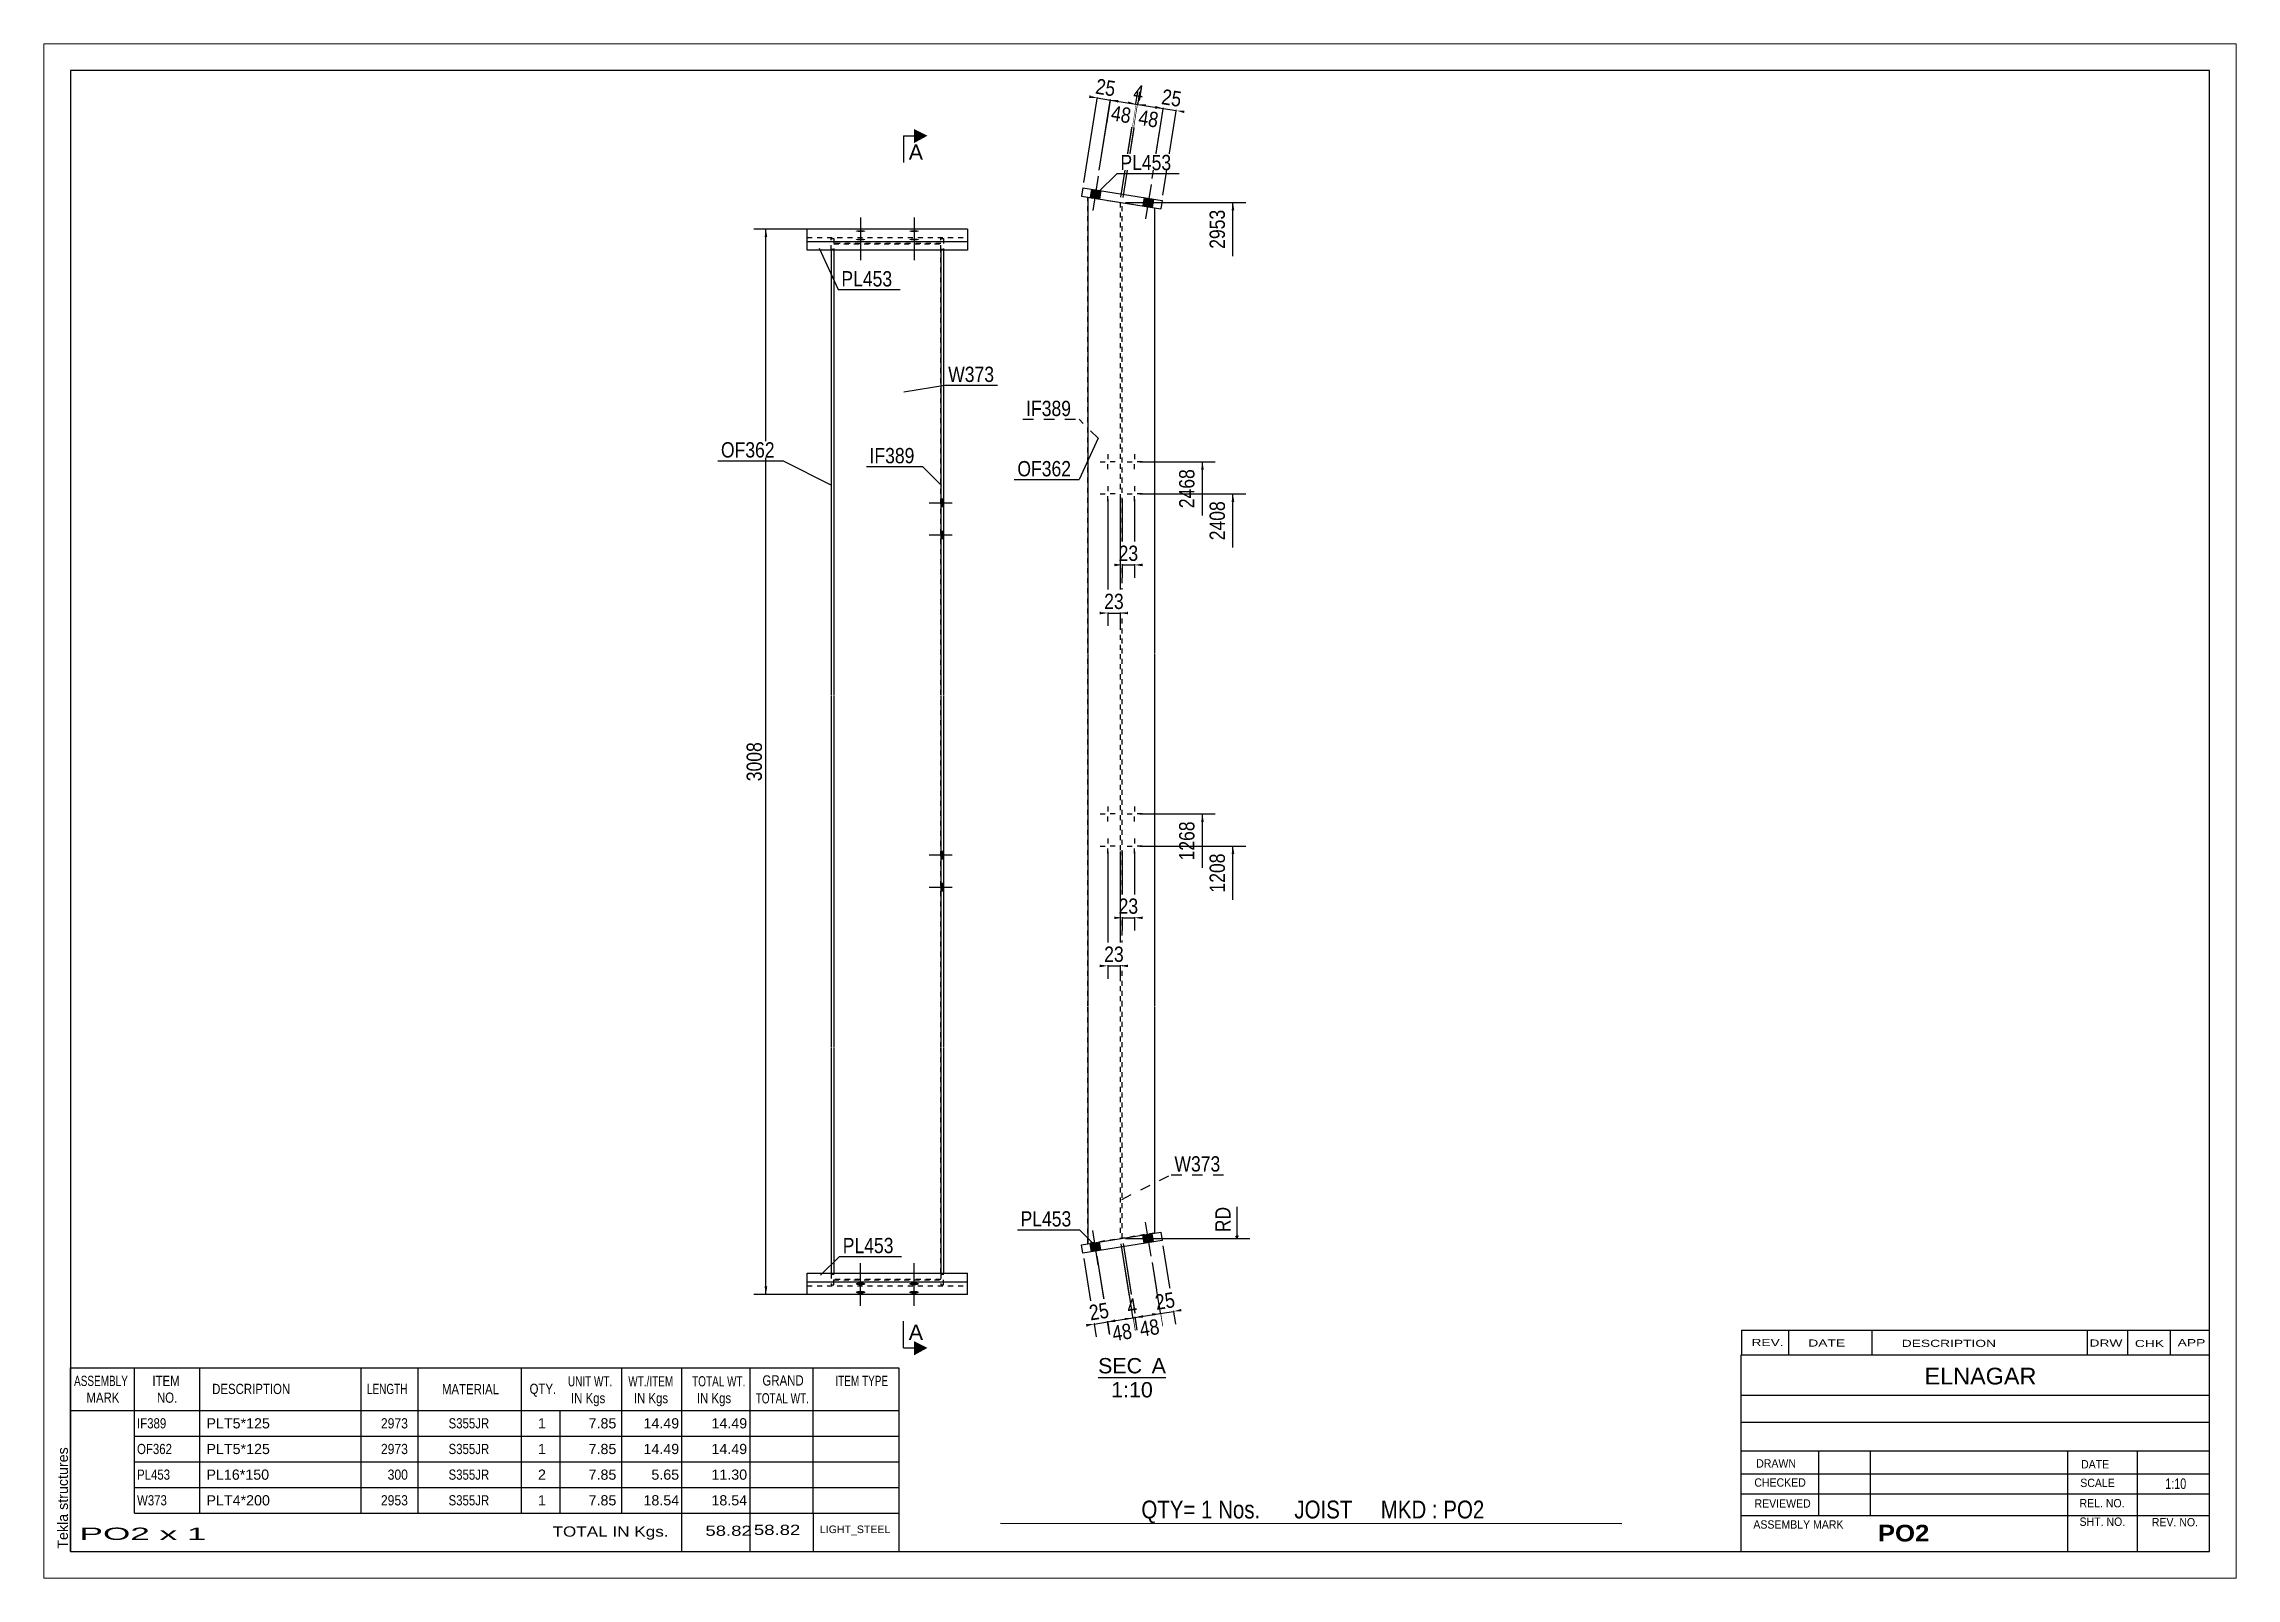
# Paper-space layout 'Layout1' of a CAD drawing. Header units: millimetres. Extents: x 0 to 410, y 0 to 287.
# The model-space entities are those that its viewports show. They can reach past a viewport. Long polylines and large blocks are cut down to what shows.
import ezdxf

# ---------------------------------------------------------------- set-up
doc = ezdxf.new("R2010")
doc.units = ezdxf.units.MM
doc.linetypes.add('DXK_LINE_DOT1', pattern=[1.8814, 0.9407, -0.9407])
doc.linetypes.add('DXK_LINE_DOT2', pattern=[3.9198, 1.9599, -1.9599])
doc.layers.add('Viewport layer', color=7, linetype='Continuous', plot=False)
doc.styles.add('Arial', font='ARIAL.TTF', dxfattribs={"height": 0.2})
doc.styles.add('Arial Bold', font='ARIALBD.TTF', dxfattribs={"height": 0.2})
doc.styles.add('Arial Narrow', font='ARIALN.TTF', dxfattribs={"height": 0.2})

# ---------------------------------------------------------------- blocks, each defined once
blk = doc.blocks.new('Unknown-627369818-6072')
at = {"color": 5, "linetype": 'Continuous'}
for p, q in [((247.25, 226.19), (-152.75, 226.19)), ((-152.75, 226.19), (-152.75, -50.81)), ((247.25, -50.81), (247.25, 226.19)), ((-152.75, -50.81), (247.25, -50.81))]:
    blk.add_line(p, q, dxfattribs=at)
at = {"color": 174, "linetype": 'Continuous', "style": 'Arial'}
blk.add_text('Tekla structures', height=1.9102, rotation=90, dxfattribs=at).set_placement((-153.25, -50.31))
blk = doc.blocks.new('Unknown-627369818-12 - 6159')
at = {"color": 1, "linetype": 'Continuous'}
blk.add_line((39.41, -18.25), (52.09, -18.25), dxfattribs=at)
at = {"color": 0, "linetype": 'Continuous'}
blk.add_wipeout([(47.63, -17.5), (47.63, -14.5), (39.41, -14.5), (39.41, -17.5)], dxfattribs=at)
blk.add_wipeout([(52.09, -17.5), (52.09, -14.5), (49.43, -14.5), (49.43, -17.5)], dxfattribs=at)
blk.add_wipeout([(49.64, -22), (49.64, -19), (41.86, -19), (41.86, -22)], dxfattribs=at)
at = {"color": 136, "linetype": 'Continuous', "style": 'Arial'}
for s, height, p in [('SEC', 2.865, (39.41, -17.5)), ('A', 2.87, (49.43, -17.5)), ('1:10', 2.865, (41.86, -22))]:
    blk.add_text(s, height=height, dxfattribs=at).set_placement(p)
blk = doc.blocks.new('Bolt-627369818-5689 - 5677')
at = {"linetype": 'Continuous'}
for points in [[(10.5, 78.71), (10.5, 80.11), (10, 80.11), (10, 78.71)], [(10.5, 78.71), (10.5, 80.11), (10, 80.11), (10, 78.71)], [(10.5, 72.71), (10.5, 74.11), (10, 74.11), (10, 72.71)], [(10.5, 72.71), (10.5, 74.11), (10, 74.11), (10, 72.71)]]:
    blk.add_hatch(color=3, dxfattribs=at).paths.add_polyline_path(points)
at = {"color": 3, "linetype": 'Continuous'}
for p, q in [((12.1, 79.41), (7.8, 79.41)), ((12.1, 79.41), (7.8, 79.41)), ((10.5, 80.11), (10, 80.11)), ((10.5, 80.11), (10, 80.11)), ((10.5, 78.71), (10, 78.71)), ((10.5, 78.71), (10, 78.71)), ((10.5, 74.11), (10, 74.11)), ((10.5, 74.11), (10, 74.11)), ((12.1, 73.41), (7.8, 73.41)), ((12.1, 73.41), (7.8, 73.41)), ((10.5, 72.71), (10, 72.71)), ((10.5, 72.71), (10, 72.71))]:
    blk.add_line(p, q, dxfattribs=at)
blk = doc.blocks.new('Part-627369818-5683 - 5677')
at = {"color": 7, "linetype": 'DXK_LINE_DOT1'}
for p, q in [((-10.5, 192.61), (-10.5, 194.79)), ((-10.5, 194.79), (-10, 194.79)), ((-10.5, 192.8), (-10, 192.8)), ((-10, 194.79), (-10, 192.61)), ((-10.5, 1.21), (-10.5, -0.96)), ((-10.5, 1.03), (-10, 1.03)), ((-10, -0.96), (-10, 1.21)), ((-10.5, -0.96), (-10, -0.96))]:
    blk.add_line(p, q, dxfattribs=at)
at = {"color": 2, "linetype": 'Continuous'}
for p, q in [((-10.5, 192.61), (-10.5, 109.41)), ((-10, 192.61), (-10, 109.41)), ((-10.5, 109.31), (-10.5, 43.51)), ((-10, 109.31), (-10, 43.51)), ((-10.5, 43.41), (-10.5, 1.21)), ((-10, 43.41), (-10, 1.21))]:
    blk.add_line(p, q, dxfattribs=at)
blk = doc.blocks.new('Part-627369818-5684 - 5677')
at = {"color": 7, "linetype": 'DXK_LINE_DOT1'}
for p, q in [((10, 192.61), (10, 194.79)), ((10, 194.79), (10.5, 194.79)), ((10, 192.8), (10.5, 192.8)), ((10.5, 194.79), (10.5, 192.61)), ((10, 1.21), (10, -0.96)), ((10, 1.03), (10.5, 1.03)), ((10.5, -0.96), (10.5, 1.21)), ((10, -0.96), (10.5, -0.96))]:
    blk.add_line(p, q, dxfattribs=at)
at = {"color": 2, "linetype": 'Continuous'}
for p, q in [((10, 192.61), (10, 109.41)), ((10.5, 192.61), (10.5, 109.41)), ((10, 109.31), (10, 43.51)), ((10.5, 109.31), (10.5, 43.51)), ((10, 43.41), (10, 1.21)), ((10.5, 43.41), (10.5, 1.21))]:
    blk.add_line(p, q, dxfattribs=at)
blk = doc.blocks.new('Part-627369818-5685 - 5677')
at = {"color": 2, "linetype": 'Continuous'}
for p, q in [((-15, 192.61), (-15, 196.55)), ((15, 196.55), (-15, 196.55)), ((-15, 194.19), (15, 194.19)), ((15, 196.55), (15, 192.61)), ((15, 192.61), (-15, 192.61))]:
    blk.add_line(p, q, dxfattribs=at)
at = {"color": 7, "linetype": 'DXK_LINE_DOT1'}
blk.add_line((-15, 194.97), (15, 194.97), dxfattribs=at)
blk = doc.blocks.new('Part-627369818-5686 - 5677')
at = {"color": 2, "linetype": 'Continuous'}
for p, q in [((-15, 1.21), (15, 1.21)), ((-15, -2.73), (-15, 1.21)), ((15, -2.73), (15, 1.21)), ((-15, -0.37), (15, -0.37)), ((15, -2.73), (-15, -2.73))]:
    blk.add_line(p, q, dxfattribs=at)
at = {"color": 7, "linetype": 'DXK_LINE_DOT1'}
blk.add_line((-15, -1.15), (15, -1.15), dxfattribs=at)
blk = doc.blocks.new('Part-627369818-5687 - 5677')
at = {"color": 7, "linetype": 'DXK_LINE_DOT1'}
for p, q in [((10, 193.82), (-10, 193.82)), ((-10, 193.76), (10, 193.76)), ((-10, 192.61), (-10, 109.41)), ((10, 109.41), (10, 192.61)), ((-10, 109.31), (-10, 43.51)), ((10, 43.51), (10, 109.31)), ((-10, 43.41), (-10, 1.21)), ((10, 1.21), (10, 43.41)), ((10, 0.06), (-10, 0.06)), ((-10, 0), (10, 0))]:
    blk.add_line(p, q, dxfattribs=at)
blk = doc.blocks.new('Bolt-627369818-5688 - 5677')
at = {"linetype": 'Continuous'}
for points in [[(10.5, 144.6), (10.5, 146), (10, 146), (10, 144.6)], [(10.5, 144.6), (10.5, 146), (10, 146), (10, 144.6)], [(10.5, 138.6), (10.5, 140), (10, 140), (10, 138.6)], [(10.5, 138.6), (10.5, 140), (10, 140), (10, 138.6)]]:
    blk.add_hatch(color=3, dxfattribs=at).paths.add_polyline_path(points)
at = {"color": 3, "linetype": 'Continuous'}
for p, q in [((12.1, 145.3), (7.8, 145.3)), ((12.1, 145.3), (7.8, 145.3)), ((10.5, 146), (10, 146)), ((10.5, 146), (10, 146)), ((10.5, 144.6), (10, 144.6)), ((10.5, 144.6), (10, 144.6)), ((10.5, 140), (10, 140)), ((10.5, 140), (10, 140)), ((12.1, 139.3), (7.8, 139.3)), ((12.1, 139.3), (7.8, 139.3)), ((10.5, 138.6), (10, 138.6)), ((10.5, 138.6), (10, 138.6))]:
    blk.add_line(p, q, dxfattribs=at)
blk = doc.blocks.new('Bolt-627369818-5690 - 5677')
at = {"linetype": 'Continuous'}
for points in [[(-5, 196), (-5.19, 196), (-5.37, 196.01), (-5.53, 196.03), (-5.67, 196.05), (-5.78, 196.08), (-5.86, 196.11), (-5.9, 196.14), (-5.9, 196.17), (-5.86, 196.21), (-5.78, 196.24), (-5.67, 196.26), (-5.53, 196.29), (-5.37, 196.3), (-5.19, 196.31), (-5, 196.32), (-4.81, 196.31), (-4.63, 196.3), (-4.47, 196.29), (-4.33, 196.26), (-4.22, 196.24), (-4.14, 196.21), (-4.1, 196.17), (-4.1, 196.14), (-4.14, 196.11), (-4.22, 196.08), (-4.33, 196.05), (-4.47, 196.03), (-4.63, 196.01), (-4.81, 196)], [(-5, 194.42), (-5.19, 194.43), (-5.37, 194.44), (-5.53, 194.45), (-5.67, 194.48), (-5.78, 194.5), (-5.86, 194.54), (-5.9, 194.57), (-5.9, 194.6), (-5.86, 194.64), (-5.78, 194.67), (-5.67, 194.7), (-5.53, 194.72), (-5.37, 194.74), (-5.19, 194.75), (-5, 194.75), (-4.81, 194.75), (-4.63, 194.74), (-4.47, 194.72), (-4.33, 194.7), (-4.22, 194.67), (-4.14, 194.64), (-4.1, 194.6), (-4.1, 194.57), (-4.14, 194.54), (-4.22, 194.5), (-4.33, 194.48), (-4.47, 194.45), (-4.63, 194.44), (-4.81, 194.43)], [(5, 196), (4.81, 196), (4.63, 196.01), (4.47, 196.03), (4.33, 196.05), (4.22, 196.08), (4.14, 196.11), (4.1, 196.14), (4.1, 196.17), (4.14, 196.21), (4.22, 196.24), (4.33, 196.26), (4.47, 196.29), (4.63, 196.3), (4.81, 196.31), (5, 196.32), (5.19, 196.31), (5.37, 196.3), (5.53, 196.29), (5.67, 196.26), (5.78, 196.24), (5.86, 196.21), (5.9, 196.17), (5.9, 196.14), (5.86, 196.11), (5.78, 196.08), (5.67, 196.05), (5.53, 196.03), (5.37, 196.01), (5.19, 196)], [(5, 194.42), (4.81, 194.43), (4.63, 194.44), (4.47, 194.45), (4.33, 194.48), (4.22, 194.5), (4.14, 194.54), (4.1, 194.57), (4.1, 194.6), (4.14, 194.64), (4.22, 194.67), (4.33, 194.7), (4.47, 194.72), (4.63, 194.74), (4.81, 194.75), (5, 194.75), (5.19, 194.75), (5.37, 194.74), (5.53, 194.72), (5.67, 194.7), (5.78, 194.67), (5.86, 194.64), (5.9, 194.6), (5.9, 194.57), (5.86, 194.54), (5.78, 194.5), (5.67, 194.48), (5.53, 194.45), (5.37, 194.44), (5.19, 194.43)]]:
    blk.add_hatch(color=3, dxfattribs=at).paths.add_polyline_path(points)
at = {"color": 3, "linetype": 'Continuous'}
for p, q in [((-5, 198.72), (-5, 192.31)), ((-5, 197.15), (-5, 190.73)), ((5, 198.72), (5, 192.31)), ((5, 197.15), (5, 190.73))]:
    blk.add_line(p, q, dxfattribs=at)
blk = doc.blocks.new('Bolt-627369818-5691 - 5677')
at = {"linetype": 'Continuous'}
for points in [[(-5, -0.5), (-4.81, -0.51), (-4.63, -0.52), (-4.47, -0.55), (-4.33, -0.59), (-4.22, -0.63), (-4.14, -0.68), (-4.1, -0.74), (-4.1, -0.79), (-4.14, -0.84), (-4.22, -0.89), (-4.33, -0.94), (-4.47, -0.98), (-4.63, -1), (-4.81, -1.02), (-5, -1.03), (-5.19, -1.02), (-5.37, -1), (-5.53, -0.98), (-5.67, -0.94), (-5.78, -0.89), (-5.86, -0.84), (-5.9, -0.79), (-5.9, -0.74), (-5.86, -0.68), (-5.78, -0.63), (-5.67, -0.59), (-5.53, -0.55), (-5.37, -0.52), (-5.19, -0.51)], [(-5, -2.07), (-4.81, -2.08), (-4.63, -2.09), (-4.47, -2.12), (-4.33, -2.16), (-4.22, -2.2), (-4.14, -2.25), (-4.1, -2.31), (-4.1, -2.36), (-4.14, -2.41), (-4.22, -2.47), (-4.33, -2.51), (-4.47, -2.55), (-4.63, -2.57), (-4.81, -2.59), (-5, -2.6), (-5.19, -2.59), (-5.37, -2.57), (-5.53, -2.55), (-5.67, -2.51), (-5.78, -2.47), (-5.86, -2.41), (-5.9, -2.36), (-5.9, -2.31), (-5.86, -2.25), (-5.78, -2.2), (-5.67, -2.16), (-5.53, -2.12), (-5.37, -2.09), (-5.19, -2.08)], [(5, -0.5), (5.19, -0.51), (5.37, -0.52), (5.53, -0.55), (5.67, -0.59), (5.78, -0.63), (5.86, -0.68), (5.9, -0.74), (5.9, -0.79), (5.86, -0.84), (5.78, -0.89), (5.67, -0.94), (5.53, -0.98), (5.37, -1), (5.19, -1.02), (5, -1.03), (4.81, -1.02), (4.63, -1), (4.47, -0.98), (4.33, -0.94), (4.22, -0.89), (4.14, -0.84), (4.1, -0.79), (4.1, -0.74), (4.14, -0.68), (4.22, -0.63), (4.33, -0.59), (4.47, -0.55), (4.63, -0.52), (4.81, -0.51)], [(5, -2.07), (5.19, -2.08), (5.37, -2.09), (5.53, -2.12), (5.67, -2.16), (5.78, -2.2), (5.86, -2.25), (5.9, -2.31), (5.9, -2.36), (5.86, -2.41), (5.78, -2.47), (5.67, -2.51), (5.53, -2.55), (5.37, -2.57), (5.19, -2.59), (5, -2.6), (4.81, -2.59), (4.63, -2.57), (4.47, -2.55), (4.33, -2.51), (4.22, -2.47), (4.14, -2.41), (4.1, -2.36), (4.1, -2.31), (4.14, -2.25), (4.22, -2.2), (4.33, -2.16), (4.47, -2.12), (4.63, -2.09), (4.81, -2.08)]]:
    blk.add_hatch(color=3, dxfattribs=at).paths.add_polyline_path(points)
at = {"color": 3, "linetype": 'Continuous'}
for p, q in [((-5, -3.33), (-5, 3.09)), ((-5, -4.9), (-5, 1.52)), ((5, -3.33), (5, 3.09)), ((5, -4.9), (5, 1.52))]:
    blk.add_line(p, q, dxfattribs=at)
blk = doc.blocks.new('Part-627369818-6164 - 6159')
at = {"color": 7, "linetype": 'DXK_LINE_DOT1'}
for p, q in [((43.53, 201.54), (43.53, 117.12)), ((43.93, 117.12), (43.93, 201.48)), ((43.53, 117.02), (43.53, 51.23)), ((43.93, 51.23), (43.93, 117.02)), ((43.53, 51.13), (43.53, 7.72)), ((43.93, 7.78), (43.93, 51.13))]:
    blk.add_line(p, q, dxfattribs=at)
blk = doc.blocks.new('Part-627369818-6160 - 6159')
at = {"color": 2, "linetype": 'Continuous'}
for p, q in [((37.48, 202.5), (37.48, 117.12)), ((49.98, 200.51), (49.98, 117.12)), ((37.48, 117.02), (37.48, 51.23)), ((49.98, 117.02), (49.98, 51.23)), ((37.48, 51.13), (37.48, 6.76)), ((49.98, 51.13), (49.98, 8.74))]:
    blk.add_line(p, q, dxfattribs=at)
at = {"color": 7, "linetype": 'DXK_LINE_DOT1'}
for p, q in [((37.48, 202.5), (49.98, 200.51)), ((49.98, 8.74), (37.48, 6.76))]:
    blk.add_line(p, q, dxfattribs=at)
blk = doc.blocks.new('Part-627369818-6161 - 6159')
at = {"color": 7, "linetype": 'DXK_LINE_DOT1'}
for p, q in [((37.48, 117.12), (37.48, 202.5)), ((49.98, 200.51), (49.98, 117.12)), ((37.48, 51.23), (37.48, 117.02)), ((49.98, 117.02), (49.98, 51.23)), ((37.48, 6.76), (37.48, 51.13)), ((49.98, 51.13), (49.98, 8.74))]:
    blk.add_line(p, q, dxfattribs=at)
blk = doc.blocks.new('Part-627369818-6162 - 6159')
at = {"color": 2, "linetype": 'Continuous'}
for p, q in [((36.57, 204.27), (36.32, 202.69)), ((36.32, 202.69), (51.13, 200.33)), ((36.57, 204.27), (51.38, 201.91)), ((51.38, 201.91), (51.13, 200.33))]:
    blk.add_line(p, q, dxfattribs=at)
blk = doc.blocks.new('Part-627369818-6163 - 6159')
at = {"color": 2, "linetype": 'Continuous'}
for p, q in [((36.32, 6.57), (51.13, 8.93)), ((51.13, 8.93), (51.38, 7.35)), ((36.57, 4.99), (36.32, 6.57)), ((51.38, 7.35), (36.57, 4.99))]:
    blk.add_line(p, q, dxfattribs=at)
blk = doc.blocks.new('Bolt-627369818-6165 - 6159')
at = {"color": 3, "linetype": 'Continuous'}
for p, q in [((39.83, 153.02), (40.76, 153.02)), ((41.23, 154.42), (41.23, 153.49)), ((41.23, 151.62), (41.23, 152.55)), ((42.63, 153.02), (41.69, 153.02)), ((44.83, 153.02), (45.76, 153.02)), ((46.23, 154.42), (46.23, 153.49)), ((46.23, 151.62), (46.23, 152.55)), ((47.63, 153.02), (46.69, 153.02)), ((41.23, 148.42), (41.23, 147.49)), ((46.23, 148.42), (46.23, 147.49)), ((39.83, 147.02), (40.76, 147.02)), ((41.23, 145.62), (41.23, 146.55)), ((42.63, 147.02), (41.69, 147.02)), ((44.83, 147.02), (45.76, 147.02)), ((46.23, 145.62), (46.23, 146.55)), ((47.63, 147.02), (46.69, 147.02))]:
    blk.add_line(p, q, dxfattribs=at)
blk = doc.blocks.new('Bolt-627369818-6166 - 6159')
at = {"color": 3, "linetype": 'Continuous'}
for p, q in [((39.83, 87.13), (40.76, 87.13)), ((41.23, 88.53), (41.23, 87.6)), ((41.23, 85.73), (41.23, 86.66)), ((42.63, 87.13), (41.69, 87.13)), ((44.83, 87.13), (45.76, 87.13)), ((46.23, 88.53), (46.23, 87.6)), ((46.23, 85.73), (46.23, 86.66)), ((47.63, 87.13), (46.69, 87.13)), ((41.23, 82.53), (41.23, 81.6)), ((46.23, 82.53), (46.23, 81.6)), ((39.83, 81.13), (40.76, 81.13)), ((41.23, 79.73), (41.23, 80.66)), ((42.63, 81.13), (41.69, 81.13)), ((44.83, 81.13), (45.76, 81.13)), ((46.23, 79.73), (46.23, 80.66)), ((47.63, 81.13), (46.69, 81.13))]:
    blk.add_line(p, q, dxfattribs=at)
blk = doc.blocks.new('Bolt-627369818-6167 - 6159')
at = {"linetype": 'Continuous'}
for points in [[(37.9, 202.44), (39.68, 202.15), (39.93, 203.73), (38.15, 204.02)], [(37.9, 202.44), (39.68, 202.15), (39.93, 203.73), (38.15, 204.02)], [(47.77, 200.86), (49.55, 200.58), (49.8, 202.16), (48.03, 202.45)], [(47.77, 200.86), (49.55, 200.58), (49.8, 202.16), (48.03, 202.45)]]:
    blk.add_hatch(color=3, dxfattribs=at).paths.add_polyline_path(points)
at = {"color": 3, "linetype": 'Continuous'}
for p, q in [((39.45, 206.44), (38.43, 200.02)), ((39.45, 206.44), (38.43, 200.02)), ((38.15, 204.02), (37.9, 202.44)), ((38.15, 204.02), (37.9, 202.44)), ((39.93, 203.73), (39.68, 202.15)), ((39.93, 203.73), (39.68, 202.15)), ((48.03, 202.45), (47.77, 200.86)), ((48.03, 202.45), (47.77, 200.86)), ((49.32, 204.87), (48.3, 198.45)), ((49.32, 204.87), (48.3, 198.45)), ((49.8, 202.16), (49.55, 200.58)), ((49.8, 202.16), (49.55, 200.58))]:
    blk.add_line(p, q, dxfattribs=at)
blk = doc.blocks.new('Bolt-627369818-6168 - 6159')
at = {"linetype": 'Continuous'}
for points in [[(49.55, 8.68), (47.77, 8.39), (48.03, 6.81), (49.8, 7.1)], [(49.55, 8.68), (47.77, 8.39), (48.03, 6.81), (49.8, 7.1)], [(39.68, 7.11), (37.9, 6.82), (38.15, 5.24), (39.93, 5.52)], [(39.68, 7.11), (37.9, 6.82), (38.15, 5.24), (39.93, 5.52)]]:
    blk.add_hatch(color=3, dxfattribs=at).paths.add_polyline_path(points)
at = {"color": 3, "linetype": 'Continuous'}
for p, q in [((39.45, 2.82), (38.43, 9.24)), ((39.45, 2.82), (38.43, 9.24)), ((48.03, 6.81), (47.77, 8.39)), ((48.03, 6.81), (47.77, 8.39)), ((49.32, 4.39), (48.3, 10.81)), ((49.32, 4.39), (48.3, 10.81)), ((49.8, 7.1), (49.55, 8.68)), ((49.8, 7.1), (49.55, 8.68)), ((38.15, 5.24), (37.9, 6.82)), ((38.15, 5.24), (37.9, 6.82)), ((39.93, 5.52), (39.68, 7.11)), ((39.93, 5.52), (39.68, 7.11))]:
    blk.add_line(p, q, dxfattribs=at)
blk = doc.blocks.new('StraightDimension-627369818-6122 - 5677')
at = {"linetype": 'Continuous'}
for points in [[(-22.96, 195.05), (-22.71, 196.55), (-22.46, 195.05)], [(-22.46, -1.23), (-22.71, -2.73), (-22.96, -1.23)]]:
    blk.add_hatch(color=7, dxfattribs=at).paths.add_polyline_path(points)
at = {"color": 7, "linetype": 'Continuous'}
for p, q in [((-13.32, 196.55), (-24.96, 196.55)), ((-22.71, -2.73), (-22.71, 196.55)), ((-13.32, -2.73), (-24.96, -2.73))]:
    blk.add_line(p, q, dxfattribs=at)
at = {"color": 0}
blk.add_wipeout([(-22.86, 101.17), (-27.06, 101.17), (-27.06, 92.66), (-22.86, 92.66)], dxfattribs=at)
at = {"color": 3, "style": 'Arial Narrow'}
blk.add_text('3008', height=2.863, rotation=90.0002, dxfattribs=at).set_placement((-23.46, 93.26))
blk = doc.blocks.new('StraightDimension-627369818-7213 - 6159')
at = {"linetype": 'Continuous'}
for points in [[(49.5, -6.3), (51.02, -6.31), (49.58, -6.79)], [(55.01, -5.93), (53.49, -5.92), (54.94, -5.44)]]:
    blk.add_hatch(color=7, dxfattribs=at).paths.add_polyline_path(points)
at = {"color": 7, "linetype": 'Continuous'}
for p, q in [((51.54, 6.36), (53.87, -8.29)), ((49.5, 3.25), (51.4, -8.68)), ((51.02, -6.31), (53.49, -5.92))]:
    blk.add_line(p, q, dxfattribs=at)
at = {"color": 0}
blk.add_wipeout([(54.63, -5.58), (53.97, -1.44), (49.18, -2.2), (49.84, -6.35)], dxfattribs=at)
at = {"color": 3, "style": 'Arial Narrow'}
blk.add_text('25', height=2.863, rotation=9.0355, dxfattribs=at).set_placement((50.34, -5.66))
blk = doc.blocks.new('StraightDimension-627369818-7214 - 6159')
at = {"linetype": 'Continuous'}
for points in [[(47.81, -7.08), (46.29, -7.06), (47.73, -6.58)], [(49.5, -6.3), (51.02, -6.31), (49.58, -6.79)]]:
    blk.add_hatch(color=7, dxfattribs=at).paths.add_polyline_path(points)
at = {"color": 7, "linetype": 'Continuous'}
for p, q in [((44.08, 6.79), (46.64, -9.29)), ((49.5, 3.25), (51.38, -8.53)), ((46.29, -7.06), (51.02, -6.31))]:
    blk.add_line(p, q, dxfattribs=at)
at = {"color": 0}
blk.add_wipeout([(51.74, -10.6), (51.08, -6.45), (46.28, -7.22), (46.94, -11.36)], dxfattribs=at)
at = {"color": 3, "style": 'Arial Narrow'}
blk.add_text('48', height=2.863, rotation=9.0355, dxfattribs=at).set_placement((47.44, -10.68))
blk = doc.blocks.new('StraightDimension-627369818-6787 - 6159')
at = {"linetype": 'Continuous'}
for points in [[(45.01, 220.41), (46.45, 219.92), (44.93, 219.91)], [(48.29, 219.38), (46.85, 219.86), (48.37, 219.87)]]:
    blk.add_hatch(color=7, dxfattribs=at).paths.add_polyline_path(points)
at = {"color": 7, "linetype": 'Continuous'}
for p, q in [((43.68, 202.53), (46.8, 222.14)), ((44.08, 202.46), (47.2, 222.08)), ((46.45, 219.92), (46.85, 219.86))]:
    blk.add_line(p, q, dxfattribs=at)
at = {"color": 0}
blk.add_wipeout([(48.17, 219.8), (48.83, 223.95), (45.84, 224.42), (45.18, 220.28)], dxfattribs=at)
at = {"color": 3, "style": 'Arial Narrow'}
blk.add_text('4', height=2.86, rotation=-9.0355, dxfattribs=at).set_placement((45.86, 220.78))
blk = doc.blocks.new('StraightDimension-627369818-6297 - 6159')
at = {"linetype": 'Continuous'}
for points in [[(42.43, 67.97), (43.93, 67.72), (42.43, 67.47)], [(47.73, 67.47), (46.23, 67.72), (47.73, 67.97)]]:
    blk.add_hatch(color=7, dxfattribs=at).paths.add_polyline_path(points)
at = {"color": 7, "linetype": 'Continuous'}
for p, q in [((43.93, 80.13), (43.93, 65.32)), ((46.23, 80.13), (46.23, 65.32)), ((43.93, 67.72), (46.23, 67.72))]:
    blk.add_line(p, q, dxfattribs=at)
at = {"color": 0}
blk.add_wipeout([(47.5, 67.87), (47.5, 72.07), (42.65, 72.07), (42.65, 67.87)], dxfattribs=at)
at = {"color": 3, "style": 'Arial Narrow'}
blk.add_text('23', height=2.863, dxfattribs=at).set_placement((43.25, 68.47))
blk = doc.blocks.new('StraightDimension-627369818-6786 - 6159')
at = {"linetype": 'Continuous'}
for points in [[(48.29, 219.38), (46.85, 219.86), (48.37, 219.87)], [(50.14, 219.59), (51.59, 219.11), (50.07, 219.09)]]:
    blk.add_hatch(color=7, dxfattribs=at).paths.add_polyline_path(points)
at = {"color": 7, "linetype": 'Continuous'}
for p, q in [((44.08, 202.46), (47.23, 222.23)), ((49.5, 206.01), (51.96, 221.48)), ((46.85, 219.86), (51.59, 219.11))]:
    blk.add_line(p, q, dxfattribs=at)
at = {"color": 0}
blk.add_wipeout([(50.93, 214.81), (51.59, 218.95), (46.8, 219.72), (46.14, 215.57)], dxfattribs=at)
at = {"color": 3, "style": 'Arial Narrow'}
blk.add_text('48', height=2.863, rotation=-9.0355, dxfattribs=at).set_placement((46.82, 216.07))
blk = doc.blocks.new('StraightDimension-627369818-7215 - 6159')
at = {"linetype": 'Continuous'}
for points in [[(44.37, -7.12), (45.89, -7.13), (44.44, -7.61)], [(47.81, -7.08), (46.29, -7.06), (47.73, -6.58)]]:
    blk.add_hatch(color=7, dxfattribs=at).paths.add_polyline_path(points)
at = {"color": 7, "linetype": 'Continuous'}
for p, q in [((43.68, 6.73), (46.26, -9.5)), ((44.08, 6.79), (46.66, -9.43)), ((45.89, -7.13), (46.29, -7.06))]:
    blk.add_line(p, q, dxfattribs=at)
at = {"color": 0}
blk.add_wipeout([(47.56, -6.71), (46.9, -2.56), (43.91, -3.04), (44.57, -7.19)], dxfattribs=at)
at = {"color": 3, "style": 'Arial Narrow'}
blk.add_text('4', height=2.86, rotation=9.0355, dxfattribs=at).set_placement((45.07, -6.5))
blk = doc.blocks.new('StraightDimension-627369818-6236 - 6159')
at = {"linetype": 'Continuous'}
blk.add_hatch(color=7, dxfattribs=at).paths.add_polyline_path([(64.38, 200.04), (64.63, 201.54), (64.88, 200.04)])
at = {"color": 7, "linetype": 'Continuous'}
for p, q in [((44.53, 201.54), (67.03, 201.54)), ((64.63, 191.48), (64.63, 201.54))]:
    blk.add_line(p, q, dxfattribs=at)
at = {"color": 0}
blk.add_wipeout([(63.73, 200.77), (59.53, 200.77), (59.53, 192.25), (63.73, 192.25)], dxfattribs=at)
at = {"color": 3, "style": 'Arial Narrow'}
blk.add_text('2953', height=2.863, rotation=90.0002, dxfattribs=at).set_placement((63.13, 192.85))
blk = doc.blocks.new('StraightDimension-627369818-6237 - 6159')
at = {"linetype": 'Continuous'}
blk.add_hatch(color=7, dxfattribs=at).paths.add_polyline_path([(58.68, 151.52), (58.93, 153.02), (59.18, 151.52)])
at = {"color": 7, "linetype": 'Continuous'}
for p, q in [((47.23, 153.02), (61.33, 153.02)), ((58.93, 142.96), (58.93, 153.02))]:
    blk.add_line(p, q, dxfattribs=at)
at = {"color": 0}
blk.add_wipeout([(58.03, 152.25), (53.83, 152.25), (53.83, 143.73), (58.03, 143.73)], dxfattribs=at)
at = {"color": 3, "style": 'Arial Narrow'}
blk.add_text('2468', height=2.863, rotation=90.0002, dxfattribs=at).set_placement((57.43, 144.33))
blk = doc.blocks.new('StraightDimension-627369818-6302 - 6159')
at = {"linetype": 'Continuous'}
for points in [[(39.73, 58.97), (41.23, 58.72), (39.73, 58.47)], [(45.03, 58.47), (43.53, 58.72), (45.03, 58.97)]]:
    blk.add_hatch(color=7, dxfattribs=at).paths.add_polyline_path(points)
at = {"color": 7, "linetype": 'Continuous'}
for p, q in [((41.23, 80.13), (41.23, 56.32)), ((43.53, 80.13), (43.53, 56.32)), ((41.23, 58.72), (43.53, 58.72))]:
    blk.add_line(p, q, dxfattribs=at)
at = {"color": 0}
blk.add_wipeout([(44.8, 58.87), (44.8, 63.07), (39.95, 63.07), (39.95, 58.87)], dxfattribs=at)
at = {"color": 3, "style": 'Arial Narrow'}
blk.add_text('23', height=2.863, dxfattribs=at).set_placement((40.55, 59.47))
blk = doc.blocks.new('StraightDimension-627369818-6238 - 6159')
at = {"linetype": 'Continuous'}
blk.add_hatch(color=7, dxfattribs=at).paths.add_polyline_path([(64.38, 145.52), (64.63, 147.02), (64.88, 145.52)])
at = {"color": 7, "linetype": 'Continuous'}
for p, q in [((47.23, 147.02), (67.03, 147.02)), ((64.63, 136.96), (64.63, 147.02))]:
    blk.add_line(p, q, dxfattribs=at)
at = {"color": 0}
blk.add_wipeout([(63.73, 146.25), (59.53, 146.25), (59.53, 137.73), (63.73, 137.73)], dxfattribs=at)
at = {"color": 3, "style": 'Arial Narrow'}
blk.add_text('2408', height=2.863, rotation=90.0002, dxfattribs=at).set_placement((63.13, 138.33))
blk = doc.blocks.new('StraightDimension-627369818-6239 - 6159')
at = {"linetype": 'Continuous'}
blk.add_hatch(color=7, dxfattribs=at).paths.add_polyline_path([(58.68, 85.63), (58.93, 87.13), (59.18, 85.63)])
at = {"color": 7, "linetype": 'Continuous'}
for p, q in [((47.23, 87.13), (61.33, 87.13)), ((58.93, 77.07), (58.93, 87.13))]:
    blk.add_line(p, q, dxfattribs=at)
at = {"color": 0}
blk.add_wipeout([(58.03, 86.35), (53.83, 86.35), (53.83, 77.84), (58.03, 77.84)], dxfattribs=at)
at = {"color": 3, "style": 'Arial Narrow'}
blk.add_text('1268', height=2.863, rotation=90.0002, dxfattribs=at).set_placement((57.43, 78.44))
blk = doc.blocks.new('StraightDimension-627369818-6240 - 6159')
at = {"linetype": 'Continuous'}
blk.add_hatch(color=7, dxfattribs=at).paths.add_polyline_path([(64.38, 79.63), (64.63, 81.13), (64.88, 79.63)])
at = {"color": 7, "linetype": 'Continuous'}
for p, q in [((47.23, 81.13), (67.03, 81.13)), ((64.63, 71.07), (64.63, 81.13))]:
    blk.add_line(p, q, dxfattribs=at)
at = {"color": 0, "linetype": 'Continuous'}
blk.add_wipeout([(64.78, 14.25), (60.58, 14.25), (60.58, 8.3), (64.78, 8.3)], dxfattribs=at)
at = {"color": 7, "linetype": 'Continuous'}
for p, q in [((65.38, 13.65), (65.38, 7.72)), ((65.13, 8.22), (65.38, 7.72)), ((65.63, 8.22), (65.38, 7.72)), ((44.53, 7.72), (67.78, 7.72))]:
    blk.add_line(p, q, dxfattribs=at)
at = {"color": 3, "linetype": 'Continuous', "style": 'Arial Narrow'}
blk.add_text('RD', height=2.863, rotation=90.0002, dxfattribs=at).set_placement((64.18, 8.9))
at = {"color": 0}
blk.add_wipeout([(63.73, 80.35), (59.53, 80.35), (59.53, 71.84), (63.73, 71.84)], dxfattribs=at)
at = {"color": 3, "style": 'Arial Narrow'}
blk.add_text('1208', height=2.863, rotation=90.0002, dxfattribs=at).set_placement((63.13, 72.44))
blk = doc.blocks.new('StraightDimension-627369818-6307 - 6159')
at = {"linetype": 'Continuous'}
for points in [[(42.43, 133.97), (43.93, 133.72), (42.43, 133.47)], [(47.73, 133.47), (46.23, 133.72), (47.73, 133.97)]]:
    blk.add_hatch(color=7, dxfattribs=at).paths.add_polyline_path(points)
at = {"color": 7, "linetype": 'Continuous'}
for p, q in [((43.93, 146.02), (43.93, 131.32)), ((46.23, 146.02), (46.23, 131.32)), ((43.93, 133.72), (46.23, 133.72))]:
    blk.add_line(p, q, dxfattribs=at)
at = {"color": 0}
blk.add_wipeout([(47.5, 133.87), (47.5, 138.07), (42.65, 138.07), (42.65, 133.87)], dxfattribs=at)
at = {"color": 3, "style": 'Arial Narrow'}
blk.add_text('23', height=2.863, dxfattribs=at).set_placement((43.25, 134.47))
blk = doc.blocks.new('StraightDimension-627369818-6312 - 6159')
at = {"linetype": 'Continuous'}
for points in [[(39.73, 124.97), (41.23, 124.72), (39.73, 124.47)], [(45.03, 124.47), (43.53, 124.72), (45.03, 124.97)]]:
    blk.add_hatch(color=7, dxfattribs=at).paths.add_polyline_path(points)
at = {"color": 7, "linetype": 'Continuous'}
for p, q in [((41.23, 146.02), (41.23, 122.32)), ((43.53, 146.02), (43.53, 122.32)), ((41.23, 124.72), (43.53, 124.72))]:
    blk.add_line(p, q, dxfattribs=at)
at = {"color": 0}
blk.add_wipeout([(44.8, 124.87), (44.8, 129.07), (39.95, 129.07), (39.95, 124.87)], dxfattribs=at)
at = {"color": 3, "style": 'Arial Narrow'}
blk.add_text('23', height=2.863, dxfattribs=at).set_placement((40.55, 125.47))
blk = doc.blocks.new('StraightDimension-627369818-6785 - 6159')
at = {"linetype": 'Continuous'}
for points in [[(50.14, 219.59), (51.59, 219.11), (50.07, 219.09)], [(55.5, 218.23), (54.06, 218.71), (55.58, 218.72)]]:
    blk.add_hatch(color=7, dxfattribs=at).paths.add_polyline_path(points)
at = {"color": 7, "linetype": 'Continuous'}
for p, q in [((49.5, 206.01), (51.94, 221.33)), ((51.54, 202.9), (54.41, 220.94)), ((51.59, 219.11), (54.06, 218.71))]:
    blk.add_line(p, q, dxfattribs=at)
at = {"color": 0}
blk.add_wipeout([(55.24, 218.68), (55.9, 222.82), (51.11, 223.59), (50.45, 219.44)], dxfattribs=at)
at = {"color": 3, "style": 'Arial Narrow'}
blk.add_text('25', height=2.863, rotation=-9.0355, dxfattribs=at).set_placement((51.13, 219.94))
blk = doc.blocks.new('StraightDimension-627369818-6788 - 6159')
at = {"linetype": 'Continuous'}
for points in [[(43.15, 220.19), (41.71, 220.68), (43.23, 220.69)], [(45.01, 220.41), (46.45, 219.92), (44.93, 219.91)]]:
    blk.add_hatch(color=7, dxfattribs=at).paths.add_polyline_path(points)
at = {"color": 7, "linetype": 'Continuous'}
for p, q in [((39.63, 207.58), (42.09, 223.05)), ((43.68, 202.53), (46.83, 222.29)), ((41.71, 220.68), (46.45, 219.92))]:
    blk.add_line(p, q, dxfattribs=at)
at = {"color": 0}
blk.add_wipeout([(45.79, 215.62), (46.45, 219.77), (41.66, 220.53), (41, 216.38)], dxfattribs=at)
at = {"color": 3, "style": 'Arial Narrow'}
blk.add_text('48', height=2.863, rotation=-9.0355, dxfattribs=at).set_placement((41.69, 216.88))
blk = doc.blocks.new('StraightDimension-627369818-6789 - 6159')
at = {"linetype": 'Continuous'}
for points in [[(37.8, 221.55), (39.24, 221.07), (37.72, 221.06)], [(43.15, 220.19), (41.71, 220.68), (43.23, 220.69)]]:
    blk.add_hatch(color=7, dxfattribs=at).paths.add_polyline_path(points)
at = {"color": 7, "linetype": 'Continuous'}
for p, q in [((36.73, 205.25), (39.59, 223.29)), ((39.63, 207.58), (42.06, 222.9)), ((39.24, 221.07), (41.71, 220.68))]:
    blk.add_line(p, q, dxfattribs=at)
at = {"color": 0}
blk.add_wipeout([(42.9, 220.64), (43.56, 224.79), (38.76, 225.55), (38.1, 221.4)], dxfattribs=at)
at = {"color": 3, "style": 'Arial Narrow'}
blk.add_text('25', height=2.863, rotation=-9.0355, dxfattribs=at).set_placement((38.79, 221.9))
blk = doc.blocks.new('StraightDimension-627369818-7216 - 6159')
at = {"linetype": 'Continuous'}
for points in [[(42.67, -7.89), (41.15, -7.88), (42.59, -7.4)], [(44.37, -7.12), (45.89, -7.13), (44.44, -7.61)]]:
    blk.add_hatch(color=7, dxfattribs=at).paths.add_polyline_path(points)
at = {"color": 7, "linetype": 'Continuous'}
for p, q in [((39.2, 4.4), (41.5, -10.1)), ((43.68, 6.73), (46.24, -9.35)), ((41.15, -7.88), (45.89, -7.13))]:
    blk.add_line(p, q, dxfattribs=at)
at = {"color": 0}
blk.add_wipeout([(46.6, -11.42), (45.94, -7.27), (41.14, -8.03), (41.8, -12.18)], dxfattribs=at)
at = {"color": 3, "style": 'Arial Narrow'}
blk.add_text('48', height=2.863, rotation=9.0355, dxfattribs=at).set_placement((42.3, -11.5))
blk = doc.blocks.new('StraightDimension-627369818-7217 - 6159')
at = {"linetype": 'Continuous'}
for points in [[(42.67, -7.89), (41.15, -7.88), (42.59, -7.4)], [(37.16, -8.26), (38.68, -8.27), (37.24, -8.76)]]:
    blk.add_hatch(color=7, dxfattribs=at).paths.add_polyline_path(points)
at = {"color": 7, "linetype": 'Continuous'}
for p, q in [((39.2, 4.4), (41.52, -10.25)), ((36.73, 4), (39.06, -10.64)), ((38.68, -8.27), (41.15, -7.88))]:
    blk.add_line(p, q, dxfattribs=at)
at = {"color": 0}
blk.add_wipeout([(42.29, -7.55), (41.63, -3.4), (36.83, -4.16), (37.49, -8.31)], dxfattribs=at)
at = {"color": 3, "style": 'Arial Narrow'}
blk.add_text('25', height=2.863, rotation=9.0355, dxfattribs=at).set_placement((37.99, -7.62))
blk = doc.blocks.new('CBS_REVISION-627369818-7313')
at = {"color": 7, "linetype": 'Continuous'}
for p, q in [((159.74, -9.42), (159.74, -14.05)), ((159.74, -9.43), (247.24, -9.43)), ((168.54, -9.42), (168.54, -14.05)), ((184.13, -9.42), (184.13, -13.99)), ((224.39, -9.42), (224.39, -14.05)), ((231.93, -9.42), (231.93, -14.05)), ((239.88, -9.43), (239.88, -14.05)), ((159.74, -14.05), (247.24, -14.05))]:
    blk.add_line(p, q, dxfattribs=at)
at = {"color": 7, "style": 'Arial Narrow', "width": 1.7}
for s, height, p in [('REV.', 1.326, (161.6, -12.38)), ('DATE', 1.326, (172.23, -12.49)), ('DESCRIPTION', 1.3257, (189.71, -12.55)), ('DRW', 1.326, (224.82, -12.49)), ('CHK', 1.326, (233.31, -12.58)), ('APP', 1.326, (241.31, -12.42))]:
    blk.add_text(s, height=height, dxfattribs=at).set_placement(p)
blk = doc.blocks.new('CBS_BOM-627369818-7310')
at = {"color": 7, "linetype": 'Continuous'}
for p, q in [((-152.78, -24.44), (-152.78, -16.44)), ((-152.78, -16.44), (2.14, -16.44)), ((-140.78, -24.44), (-140.78, -16.44)), ((-128.59, -24.44), (-128.59, -16.44)), ((-98.43, -24.44), (-98.43, -16.44)), ((-87.75, -24.44), (-87.75, -16.44)), ((-68.43, -24.44), (-68.43, -16.44)), ((-49.63, -24.44), (-49.63, -16.44)), ((-38.42, -24.44), (-38.42, -16.44)), ((-25.63, -24.44), (-25.63, -16.44)), ((-13.88, -24.44), (-13.88, -16.44)), ((2.14, -16.44), (2.14, -24.43)), ((-152.78, -24.44), (2.14, -24.44)), ((-152.78, -29.24), (-152.78, -24.44)), ((-140.78, -29.24), (-140.78, -24.44)), ((-128.59, -29.24), (-128.59, -24.44)), ((-98.43, -29.24), (-98.43, -24.44)), ((-87.75, -29.24), (-87.75, -24.44)), ((-68.43, -29.24), (-68.43, -24.44)), ((-61.17, -29.24), (-61.17, -24.44)), ((-49.63, -29.24), (-49.63, -24.44)), ((-38.42, -29.24), (-38.42, -24.44)), ((-25.63, -29.24), (-25.63, -24.44)), ((-13.86, -29.24), (-13.86, -24.44)), ((2.14, -24.44), (2.14, -29.24)), ((-152.78, -34.04), (-152.78, -29.24)), ((-140.78, -29.24), (2.14, -29.24)), ((-140.78, -34.04), (-140.78, -29.24)), ((-128.59, -34.04), (-128.59, -29.24)), ((-98.43, -34.04), (-98.43, -29.24)), ((-87.75, -34.04), (-87.75, -29.24)), ((-68.43, -34.04), (-68.43, -29.24)), ((-61.17, -34.04), (-61.17, -29.24)), ((-49.63, -34.04), (-49.63, -29.24)), ((-38.42, -34.04), (-38.42, -29.24)), ((-25.63, -34.04), (-25.63, -29.24)), ((-13.86, -34.04), (-13.86, -29.24)), ((2.14, -29.24), (2.14, -34.04)), ((-152.78, -38.84), (-152.78, -34.04)), ((-140.78, -34.04), (2.14, -34.04)), ((-140.78, -38.84), (-140.78, -34.04)), ((-128.59, -38.84), (-128.59, -34.04)), ((-98.43, -38.84), (-98.43, -34.04)), ((-87.75, -38.84), (-87.75, -34.04)), ((-68.43, -38.84), (-68.43, -34.04)), ((-61.17, -38.84), (-61.17, -34.04)), ((-49.63, -38.84), (-49.63, -34.04)), ((-38.42, -38.84), (-38.42, -34.04)), ((-25.63, -38.84), (-25.63, -34.04)), ((-13.86, -38.84), (-13.86, -34.04)), ((2.14, -34.04), (2.14, -38.84)), ((-152.78, -43.64), (-152.78, -38.84)), ((-140.78, -38.84), (2.14, -38.84)), ((-140.78, -43.64), (-140.78, -38.84)), ((-128.59, -43.64), (-128.59, -38.84)), ((-98.43, -43.64), (-98.43, -38.84)), ((-87.75, -43.64), (-87.75, -38.84)), ((-68.43, -43.64), (-68.43, -38.84)), ((-61.17, -43.64), (-61.17, -38.84)), ((-49.63, -43.64), (-49.63, -38.84)), ((-38.42, -43.64), (-38.42, -38.84)), ((-25.63, -43.64), (-25.63, -38.84)), ((-13.86, -43.64), (-13.86, -38.84)), ((2.14, -38.84), (2.14, -43.64)), ((-152.78, -50.84), (-152.78, -43.66)), ((-140.78, -43.64), (2.14, -43.64)), ((-38.42, -50.84), (-38.42, -43.66)), ((-25.63, -50.84), (-25.63, -43.66)), ((-13.82, -50.84), (-13.82, -43.66)), ((2.14, -43.64), (2.14, -50.84)), ((-152.78, -50.84), (2.14, -50.84))]:
    blk.add_line(p, q, dxfattribs=at)
at = {"color": 3, "linetype": 'Continuous', "style": 'Arial'}
for s, height, width, p in [('ASSEMBLY', 1.91, 0.7, (-152.1, -19.86)), ('ITEM', 1.91, 0.8, (-137.45, -19.86)), ('DESCRIPTION', 1.9102, 0.8, (-126.27, -21.37)), ('LENGTH', 1.91, 0.7, (-97.32, -21.37)), ('MATERIAL', 1.91, 0.8, (-83.3, -21.41)), ('QTY.', 1.91, 0.8, (-66.91, -21.34)), ('UNIT WT.', 1.91, 0.7, (-59.74, -19.94)), ('WT./ITEM', 1.91, 0.7, (-48.45, -19.94)), ('TOTAL WT.', 1.91, 0.7, (-36.51, -19.94)), ('GRAND', 1.91, 0.8, (-23.36, -19.78)), ('ITEM TYPE', 1.91, 0.7, (-9.72, -19.86)), ('MARK', 1.91, 0.8, (-149.78, -23)), ('NO.', 1.91, 0.8, (-136.6, -23)), ('IN Kgs', 1.91, 0.8, (-59.16, -23.08)), ('IN Kgs', 1.91, 0.8, (-47.41, -23.08)), ('IN Kgs', 1.91, 0.8, (-35.62, -23.08)), ('TOTAL WT.', 1.91, 0.7, (-24.62, -23.12))]:
    blk.add_text(s, height=height, dxfattribs=dict(at, width=width)).set_placement(p)
at = {"color": 7, "linetype": 'Continuous', "style": 'Arial'}
for s, width, p in [('IF389', 0.8, (-140.32, -27.8)), ('2973', 0.85, (-94.71, -27.8)), ('S355JR', 0.8, (-82.06, -27.8)), ('OF362', 0.8, (-140.32, -32.6)), ('2973', 0.85, (-94.71, -32.6)), ('S355JR', 0.8, (-82.06, -32.6)), ('PL453', 0.8, (-140.32, -37.4)), ('300', 0.85, (-93.45, -37.4)), ('S355JR', 0.8, (-82.06, -37.4)), ('W373', 0.8, (-140.32, -42.2)), ('2953', 0.85, (-94.71, -42.2)), ('S355JR', 0.8, (-82.06, -42.2))]:
    blk.add_text(s, height=1.91, dxfattribs=dict(at, width=width)).set_placement(p)
for s, p in [('PLT5*125', (-127.34, -27.8)), ('1', (-65.34, -27.8)), ('7.85', (-55.87, -27.8)), ('14.49', (-45.61, -27.8)), ('14.49', (-32.9, -27.8)), ('PLT5*125', (-127.34, -32.6)), ('1', (-65.34, -32.6)), ('7.85', (-55.87, -32.6)), ('14.49', (-45.61, -32.6)), ('14.49', (-32.9, -32.6)), ('PL16*150', (-127.34, -37.4)), ('2', (-65.34, -37.4)), ('7.85', (-55.87, -37.4)), ('5.65', (-44.13, -37.4)), ('11.30', (-32.9, -37.4)), ('PLT4*200', (-127.34, -42.2)), ('1', (-65.34, -42.2)), ('7.85', (-55.87, -42.2)), ('18.54', (-45.61, -42.2)), ('18.54', (-32.9, -42.2))]:
    blk.add_text(s, height=1.91, dxfattribs=at).set_placement(p)
at = {"color": 6, "linetype": 'Continuous', "style": 'Arial'}
for s, height, width, p in [('PO2 x 1', 2.292, 2.05, (-151.06, -48.65)), ('TOTAL IN Kgs.', 1.9102, 1.2, (-62.62, -48.04)), ('58.82', 1.91, 1.3, (-34.03, -47.89)), ('58.82', 1.91, 1.3, (-24.96, -47.73))]:
    blk.add_text(s, height=height, dxfattribs=dict(at, width=width)).set_placement(p)
blk.add_text('LIGHT_STEEL', height=1.4135, dxfattribs=at).set_placement((-12.61, -47.38))
blk = doc.blocks.new('CBS_CALLOFF-627369818-7311')
at = {"color": 7, "linetype": 'Continuous'}
blk.add_line((21.13, -45.54), (137.36, -45.56), dxfattribs=at)
at = {"color": 3, "linetype": 'Continuous', "style": 'Arial Narrow'}
blk.add_text('QTY= 1 Nos.      JOIST     MKD : PO2', height=3.3405, dxfattribs=at).set_placement((47.51, -44.64))
blk = doc.blocks.new('CBS_NAME_BLOG-627369818-7312')
at = {"color": 7, "linetype": 'Continuous'}
for p, q in [((159.66, -14.05), (247.18, -14.05)), ((159.66, -50.76), (159.66, -14.06)), ((159.66, -21.59), (247.18, -21.59)), ((159.73, -26.65), (247.25, -26.65)), ((159.66, -32.02), (247.18, -32.02)), ((174.18, -44.12), (174.18, -32.02)), ((183.87, -44.1), (183.87, -32.03)), ((220.78, -50.76), (220.78, -32.03)), ((233.83, -50.76), (233.83, -32.02)), ((159.67, -36.32), (247.25, -36.3)), ((159.66, -40.06), (247.18, -40.06)), ((159.66, -44.11), (247.18, -44.11)), ((159.66, -50.81), (247.25, -50.81))]:
    blk.add_line(p, q, dxfattribs=at)
at = {"color": 3, "linetype": 'Continuous', "style": 'Arial'}
blk.add_text('ELNAGAR', height=3.133, dxfattribs=at).set_placement((193.98, -19.58))
at = {"color": 3, "linetype": 'Continuous'}
for s, height, style, width, p in [('DRAWN', 1.566, 'Arial', 0.9, (162.49, -35.13)), ('DATE', 1.566, 'Arial', 0.9, (223.25, -35.29)), ('CHECKED', 1.566, 'Arial', 0.9, (162.14, -38.7)), ('REL. NO.', 1.566, 'Arial', 0.9, (222.96, -42.57)), ('SCALE', 1.566, 'Arial', 0.9, (223.1, -38.77)), ('1:10', 1.957, 'Arial Narrow', 0.9, (238.99, -39.12)), ('ASSEMBLY MARK', 1.5663, 'Arial', 0.9, (161.96, -46.55)), ('REVIEWED', 1.566, 'Arial', 0.9, (162.18, -42.62)), ('SHT. NO.', 1.566, 'Arial', 0.9, (222.96, -46.03)), ('REV. NO.', 1.566, 'Arial', 0.9, (236.48, -46.12)), ('PO2', 3.131, 'Arial Bold', 1.1, (185.24, -48.95))]:
    blk.add_text(s, height=height, dxfattribs=dict(at, style=style, width=width)).set_placement(p)
blk = doc.blocks.new('SectionMark-627369818-6172 - 5677')
at = {"color": 0, "linetype": 'Continuous'}
for points in [[(6.67, 209.5), (6.67, 212.5), (4, 212.5), (4, 209.5)], [(6.67, -11.24), (6.67, -8.24), (4, -8.24), (4, -11.24)]]:
    blk.add_wipeout(points, dxfattribs=at)
at = {"linetype": 'Continuous'}
for points in [[(5, 215.25), (7.5, 214), (5, 212.63)], [(5, -11.49), (7.5, -12.74), (5, -14.12)]]:
    blk.add_hatch(color=7, dxfattribs=at).paths.add_polyline_path(points)
at = {"color": 7, "linetype": 'Continuous'}
for p, q in [((3, 214), (3, 209)), ((3, 214), (5, 214)), ((3, -12.74), (3, -7.74)), ((3, -12.74), (5, -12.74))]:
    blk.add_line(p, q, dxfattribs=at)
at = {"color": 136, "linetype": 'Continuous', "style": 'Arial'}
for p in [(4, 209.5), (4, -11.24)]:
    blk.add_text('A', height=2.87, dxfattribs=at).set_placement(p)
blk = doc.blocks.new('Mark-627369818-6851 - 5677')
at = {"color": 0}
blk.add_wipeout([(-21.07, 153.81), (-21.07, 156.81), (-31.12, 156.81), (-31.12, 153.81)], dxfattribs=at)
blk.add_wipeout([(-21.07, 153.81), (-21.07, 156.81), (-31.12, 156.81), (-31.12, 153.81)], dxfattribs=at)
at = {"color": 7, "linetype": 'Continuous'}
for p in [(-31.72, 153.21), (-10.39, 148.59)]:
    blk.add_line(p, (-19.57, 153.21), dxfattribs=at)
at = {"color": 3, "style": 'Arial Narrow'}
blk.add_text('OF362', height=2.863, dxfattribs=at).set_placement((-31.12, 153.81))
blk = doc.blocks.new('Mark-627369818-6854 - 5677')
at = {"color": 0}
blk.add_wipeout([(5.08, 152.73), (5.08, 155.73), (-3.33, 155.73), (-3.33, 152.73)], dxfattribs=at)
blk.add_wipeout([(5.08, 152.73), (5.08, 155.73), (-3.33, 155.73), (-3.33, 152.73)], dxfattribs=at)
at = {"color": 7, "linetype": 'Continuous'}
for p in [(-3.93, 152.13), (10.11, 148.59)]:
    blk.add_line(p, (6.58, 152.13), dxfattribs=at)
at = {"color": 3, "style": 'Arial Narrow'}
blk.add_text('IF389', height=2.863, dxfattribs=at).set_placement((-3.33, 152.73))
blk = doc.blocks.new('Mark-627369818-6857 - 5677')
at = {"color": 0}
blk.add_wipeout([(0.91, 185.81), (0.91, 188.81), (-8.59, 188.81), (-8.59, 185.81)], dxfattribs=at)
blk.add_wipeout([(0.91, 185.81), (0.91, 188.81), (-8.59, 188.81), (-8.59, 185.81)], dxfattribs=at)
at = {"color": 7, "linetype": 'Continuous'}
for p, q in [((-12.73, 192.95), (-9.19, 185.21)), ((-9.19, 185.21), (2.41, 185.21))]:
    blk.add_line(p, q, dxfattribs=at)
at = {"color": 3, "style": 'Arial Narrow'}
blk.add_text('PL453', height=2.863, dxfattribs=at).set_placement((-8.59, 185.81))
blk = doc.blocks.new('Mark-627369818-6860 - 5677')
at = {"color": 0}
blk.add_wipeout([(1.16, 4.98), (1.16, 7.98), (-8.34, 7.98), (-8.34, 4.98)], dxfattribs=at)
blk.add_wipeout([(1.16, 4.98), (1.16, 7.98), (-8.34, 7.98), (-8.34, 4.98)], dxfattribs=at)
at = {"color": 7, "linetype": 'Continuous'}
for p, q in [((-12.48, 0.84), (-8.94, 4.38)), ((-8.94, 4.38), (2.66, 4.38))]:
    blk.add_line(p, q, dxfattribs=at)
at = {"color": 3, "style": 'Arial Narrow'}
blk.add_text('PL453', height=2.863, dxfattribs=at).set_placement((-8.34, 4.98))
blk = doc.blocks.new('Mark-627369818-6863 - 5677')
at = {"color": 0}
blk.add_wipeout([(19.97, 167.94), (19.97, 170.94), (11.38, 170.94), (11.38, 167.94)], dxfattribs=at)
blk.add_wipeout([(19.97, 167.94), (19.97, 170.94), (11.38, 170.94), (11.38, 167.94)], dxfattribs=at)
at = {"color": 7, "linetype": 'Continuous'}
for p, q in [((3.1, 166.08), (10.78, 167.34)), ((10.78, 167.34), (20.57, 167.34))]:
    blk.add_line(p, q, dxfattribs=at)
at = {"color": 3, "style": 'Arial Narrow'}
blk.add_text('W373', height=2.863, dxfattribs=at).set_placement((11.38, 167.94))
blk = doc.blocks.new('Mark-627369818-6194 - 6159')
at = {"color": 0}
blk.add_wipeout([(34.37, 150.29), (34.37, 153.29), (24.32, 153.29), (24.32, 150.29)], dxfattribs=at)
blk.add_wipeout([(34.37, 150.29), (34.37, 153.29), (24.32, 153.29), (24.32, 150.29)], dxfattribs=at)
at = {"color": 7, "linetype": 'Continuous'}
for p in [(39.4, 157.43), (23.72, 149.69)]:
    blk.add_line(p, (35.87, 149.69), dxfattribs=at)
at = {"color": 3, "style": 'Arial Narrow'}
blk.add_text('OF362', height=2.863, dxfattribs=at).set_placement((24.32, 150.29))
blk = doc.blocks.new('Mark-627369818-6197 - 6159')
at = {"color": 0}
blk.add_wipeout([(34.37, 161.56), (34.37, 164.56), (25.96, 164.56), (25.96, 161.56)], dxfattribs=at)
blk.add_wipeout([(34.37, 161.56), (34.37, 164.56), (25.96, 164.56), (25.96, 161.56)], dxfattribs=at)
at = {"color": 7, "linetype": 'DXK_LINE_DOT2'}
for p in [(25.36, 160.96), (39.4, 157.43)]:
    blk.add_line(p, (35.87, 160.96), dxfattribs=at)
at = {"color": 3, "style": 'Arial Narrow'}
blk.add_text('IF389', height=2.863, dxfattribs=at).set_placement((25.96, 161.56))
blk = doc.blocks.new('Mark-627369818-6200 - 6159')
at = {"color": 0}
blk.add_wipeout([(53.09, 207.56), (53.09, 210.56), (43.59, 210.56), (43.59, 207.56)], dxfattribs=at)
blk.add_wipeout([(53.09, 207.56), (53.09, 210.56), (43.59, 210.56), (43.59, 207.56)], dxfattribs=at)
at = {"color": 7, "linetype": 'Continuous'}
for p, q in [((39.45, 203.43), (42.99, 206.96)), ((42.99, 206.96), (54.59, 206.96))]:
    blk.add_line(p, q, dxfattribs=at)
at = {"color": 3, "style": 'Arial Narrow'}
blk.add_text('PL453', height=2.863, dxfattribs=at).set_placement((43.59, 207.56))
blk = doc.blocks.new('Mark-627369818-6203 - 6159')
at = {"color": 0}
blk.add_wipeout([(34.42, 9.97), (34.42, 12.97), (24.91, 12.97), (24.91, 9.97)], dxfattribs=at)
blk.add_wipeout([(34.42, 9.97), (34.42, 12.97), (24.91, 12.97), (24.91, 9.97)], dxfattribs=at)
at = {"color": 7, "linetype": 'Continuous'}
for p in [(24.31, 9.37), (39.45, 5.83)]:
    blk.add_line(p, (35.92, 9.37), dxfattribs=at)
at = {"color": 3, "style": 'Arial Narrow'}
blk.add_text('PL453', height=2.863, dxfattribs=at).set_placement((24.91, 9.97))
blk = doc.blocks.new('Mark-627369818-6206 - 6159')
at = {"color": 0}
blk.add_wipeout([(62.28, 20.25), (62.28, 23.25), (53.69, 23.25), (53.69, 20.25)], dxfattribs=at)
blk.add_wipeout([(62.28, 20.25), (62.28, 23.25), (53.69, 23.25), (53.69, 20.25)], dxfattribs=at)
at = {"color": 7, "linetype": 'DXK_LINE_DOT2'}
for p, q in [((43.87, 15.05), (53.09, 19.65)), ((53.09, 19.65), (62.88, 19.65))]:
    blk.add_line(p, q, dxfattribs=at)
at = {"color": 3, "style": 'Arial Narrow'}
blk.add_text('W373', height=2.863, dxfattribs=at).set_placement((53.69, 20.25))

msp = doc.modelspace()

# ---------------------------------------------------------------- block references
for name in ['Unknown-627369818-6072', 'Bolt-627369818-6167 - 6159', 'Part-627369818-6162 - 6159', 'Part-627369818-6160 - 6159', 'Part-627369818-6161 - 6159', 'Part-627369818-6164 - 6159', 'Bolt-627369818-5690 - 5677', 'Part-627369818-5685 - 5677', 'Part-627369818-5683 - 5677', 'Part-627369818-5687 - 5677', 'Part-627369818-5684 - 5677', 'Bolt-627369818-6165 - 6159', 'Bolt-627369818-5688 - 5677', 'Bolt-627369818-6166 - 6159', 'Bolt-627369818-5689 - 5677', 'Part-627369818-6163 - 6159', 'Bolt-627369818-6168 - 6159', 'Part-627369818-5686 - 5677', 'Bolt-627369818-5691 - 5677', 'CBS_REVISION-627369818-7313', 'CBS_NAME_BLOG-627369818-7312', 'CBS_BOM-627369818-7310', 'CBS_CALLOFF-627369818-7311']:
    msp.add_blockref(name, (0, 0))

# ---------------------------------------------------------------- next in the draw order: block references
for name in ['StraightDimension-627369818-6787 - 6159', 'SectionMark-627369818-6172 - 5677', 'StraightDimension-627369818-6122 - 5677', 'Mark-627369818-6194 - 6159', 'StraightDimension-627369818-6237 - 6159', 'StraightDimension-627369818-6297 - 6159', 'StraightDimension-627369818-7213 - 6159', 'Unknown-627369818-12 - 6159']:
    msp.add_blockref(name, (0, 0))

# ---------------------------------------------------------------- next in the draw order: block references
for name in ['StraightDimension-627369818-6786 - 6159', 'Mark-627369818-6857 - 5677', 'Mark-627369818-6863 - 5677', 'Mark-627369818-6197 - 6159', 'Mark-627369818-6851 - 5677', 'Mark-627369818-6854 - 5677', 'StraightDimension-627369818-6238 - 6159', 'StraightDimension-627369818-6239 - 6159', 'StraightDimension-627369818-6302 - 6159', 'Mark-627369818-6860 - 5677', 'StraightDimension-627369818-7214 - 6159']:
    msp.add_blockref(name, (0, 0))

# ---------------------------------------------------------------- next in the draw order: block references
for name in ['StraightDimension-627369818-6236 - 6159', 'StraightDimension-627369818-6307 - 6159', 'StraightDimension-627369818-7215 - 6159']:
    msp.add_blockref(name, (0, 0))

# ---------------------------------------------------------------- next in the draw order: block references
for name in ['StraightDimension-627369818-6788 - 6159', 'StraightDimension-627369818-6785 - 6159', 'StraightDimension-627369818-6312 - 6159', 'StraightDimension-627369818-6240 - 6159']:
    msp.add_blockref(name, (0, 0))

# ---------------------------------------------------------------- next in the draw order: block references
for name in ['StraightDimension-627369818-6789 - 6159', 'Mark-627369818-6206 - 6159', 'StraightDimension-627369818-7216 - 6159']:
    msp.add_blockref(name, (0, 0))

# ---------------------------------------------------------------- next in the draw order: block references
for name in ['Mark-627369818-6200 - 6159', 'StraightDimension-627369818-7217 - 6159']:
    msp.add_blockref(name, (0, 0))

# ---------------------------------------------------------------- next in the draw order: block references
msp.add_blockref('Mark-627369818-6203 - 6159', (0, 0))

psp = doc.layouts.get("Layout1")

# ---------------------------------------------------------------- viewports
at = {"layer": 'Viewport layer', "view_target_point": (47.25, 87.69)}
psp.add_viewport(center=(205, 143.5), size=(410, 287), view_center_point=(0, 0), view_height=287, dxfattribs=at)

doc.saveas('drawing.dxf')
